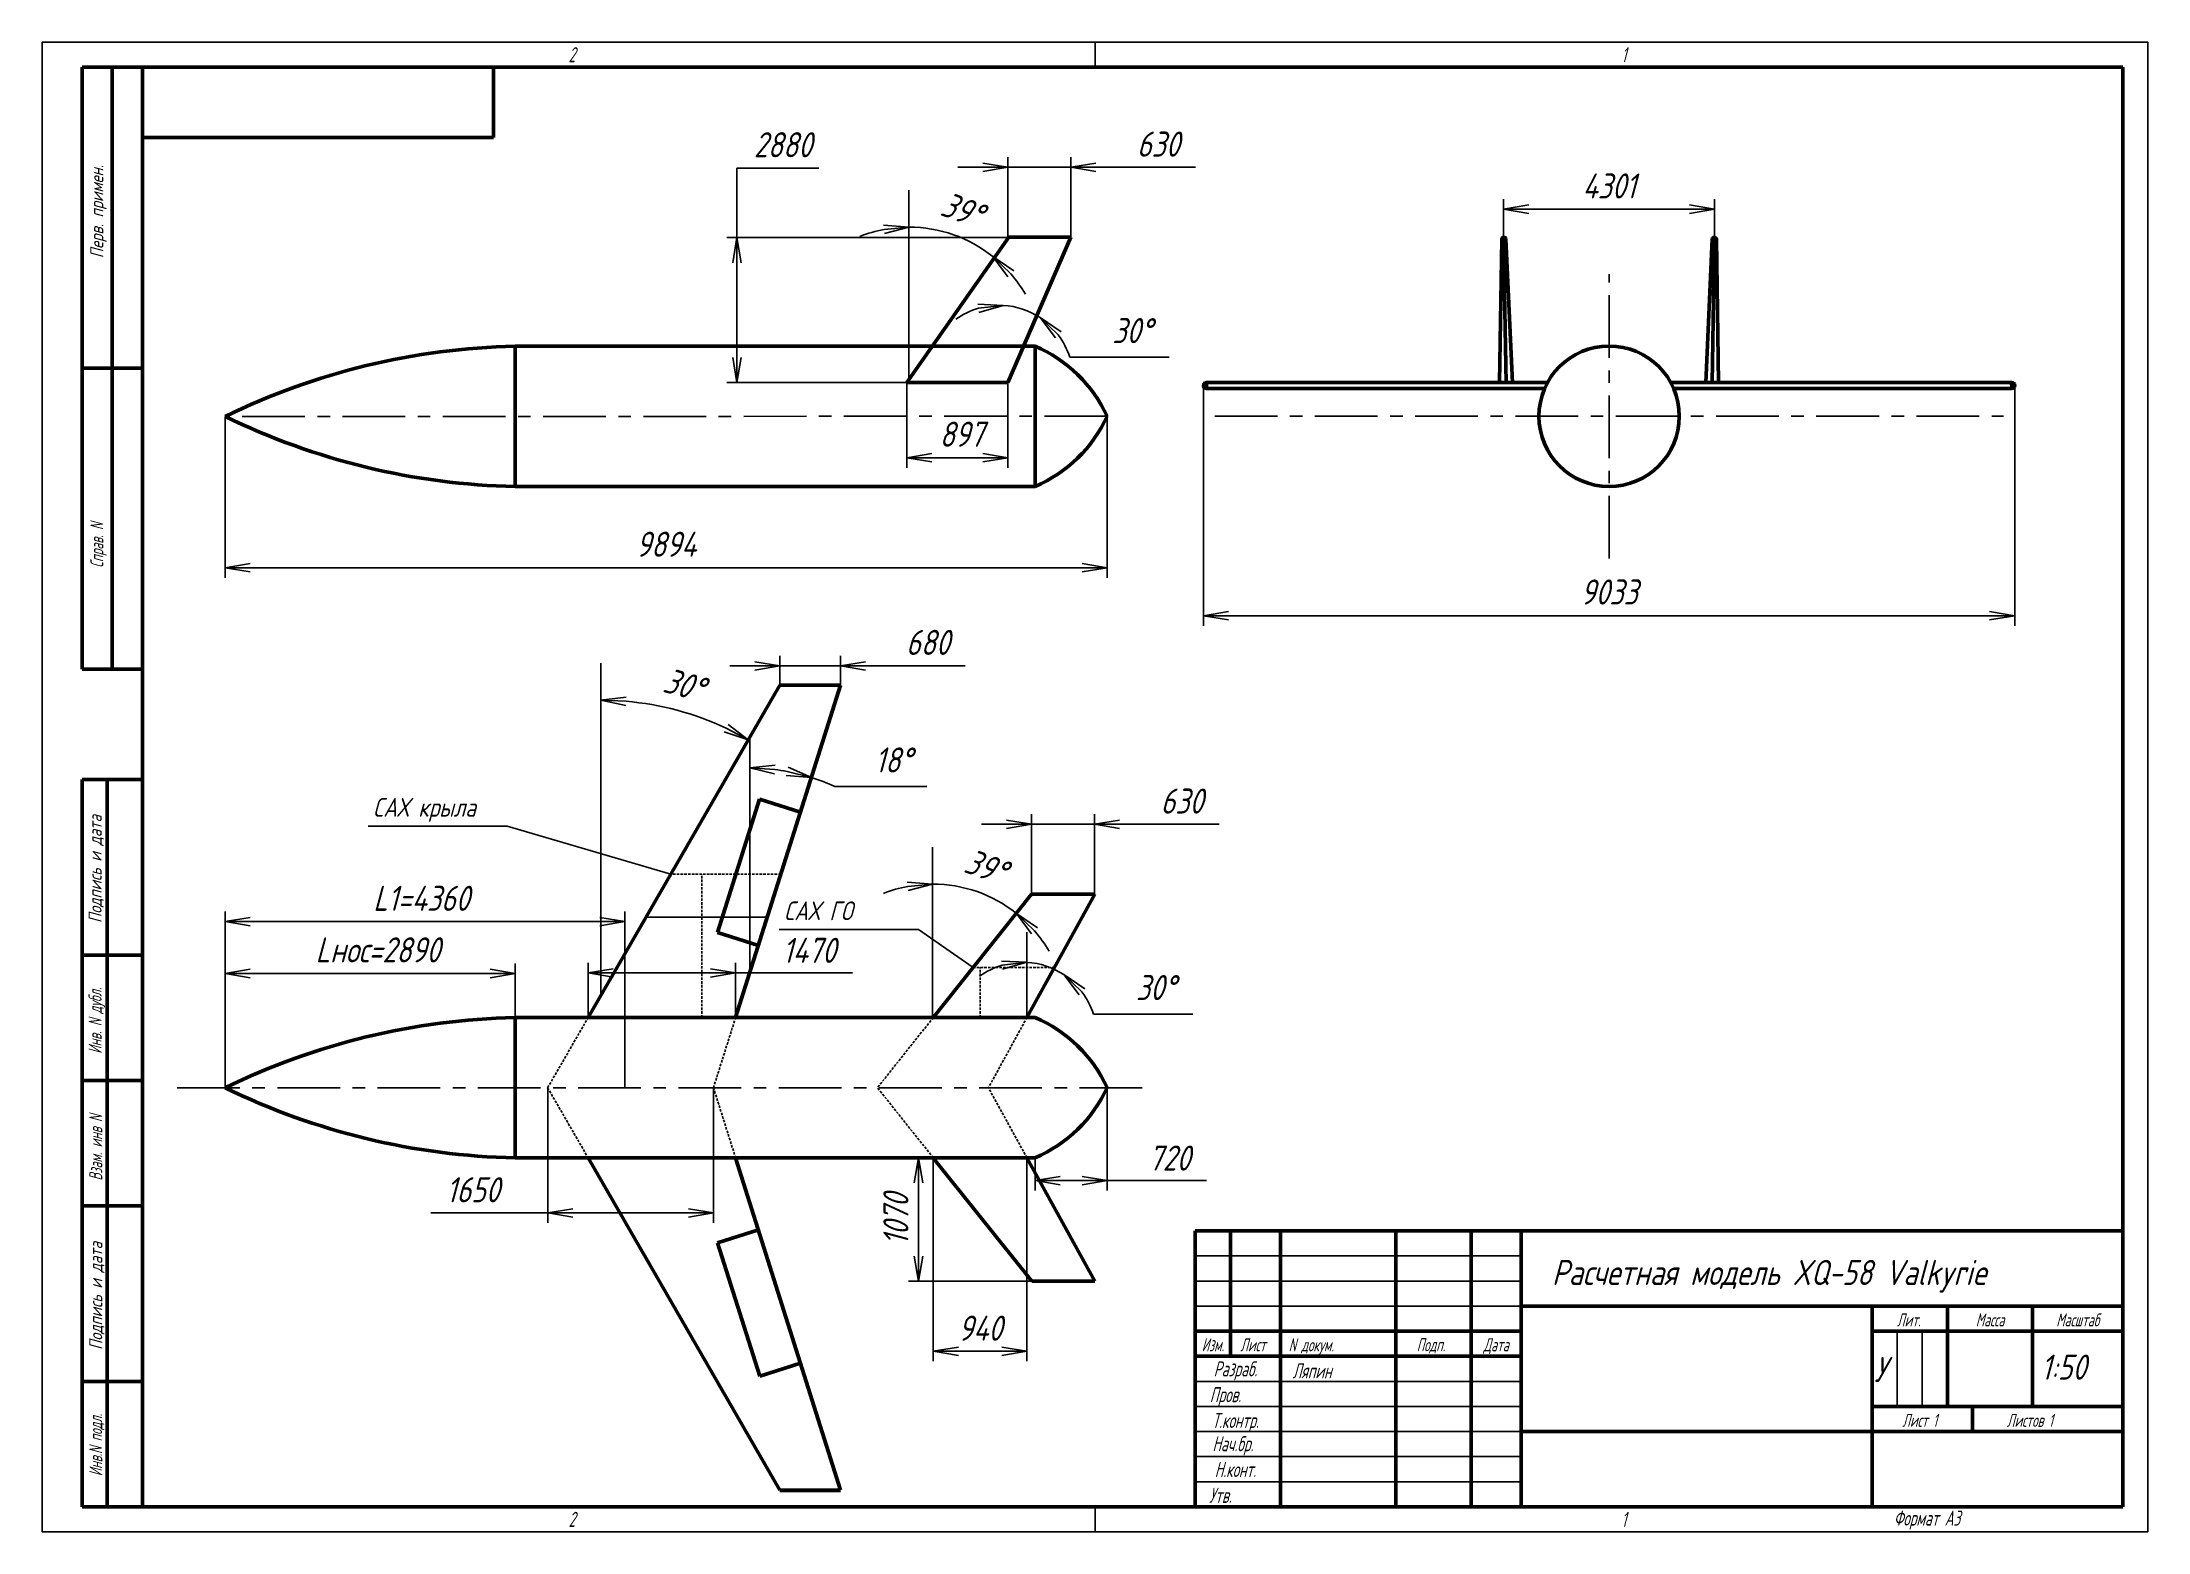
# Model space of a CAD drawing. Header units: millimetres. Extents: x -985956116104 to 1932156, y -552630487266 to 633586.
# Drawn here: x 6692.7 to 7112.7, y 37982.3 to 38279.3 of the extents above; entities that cross this region are included whole.
import ezdxf
from ezdxf.enums import TextEntityAlignment as Align

# ---------------------------------------------------------------- set-up
doc = ezdxf.new("R2010")
doc.units = ezdxf.units.MM
doc.linetypes.add('CENTER', pattern=[2, 1.25, -0.25, 0.25, -0.25])
doc.linetypes.add('DASHED', pattern=[0.75, 0.5, -0.25])
for name, color, linetype, lineweight in [('_axes (Оси)', 6, 'CENTER', 30), ('_basic (Основной)', 4, 'Continuous', 60), ('_contour (Тонкий)', 7, 'Continuous', 30), ('_invisible (Невидимый)', 1, 'DASHED', 30), ('_remote (Тонкий)', 9, 'Continuous', 30), ('_secant (Поверхности)', 2, 'Continuous', 30), ('_text (Надписи)', 2, 'Continuous', 30)]:
    doc.layers.add(name, color=color, linetype=linetype, lineweight=lineweight)
doc.styles.add('ESKD', font='eskd.shx', dxfattribs={"oblique": 15, "height": 5})
doc.dimstyles.new('ESKD', dxfattribs={"dimtxt": 5, "dimasz": 5, "dimexe": 2, "dimexo": 0, "dimgap": 2, "dimtad": 1, "dimtoh": 1, "dimzin": 12, "dimdsep": 46, "dimtxsty": 'ESKD', "dimblk1": 'OPEN', "dimblk2": 'OPEN', "dimsah": 1, "dimcen": 5, "dimclrd": 256, "dimclre": 256, "dimclrt": 2, "dimadec": 0, "dimazin": 0, "dimtfac": 1, "dimtmove": 0, "dimatfit": 3, "dimldrblk": 'OPEN', "dimfxl": 1, "dimtolj": 1, "dimtzin": 12, "dimlwd": -1, "dimlwe": -1, "dimarcsym": 0})

msp = doc.modelspace()

# ---------------------------------------------------------------- texts
at = {"layer": '_basic (Основной)', "color": 30, "transparency": 33554687, "style": 'ESKD', "oblique": 15}
msp.add_text('Расчетная модель XQ-58 Valkyrie', height=5, dxfattribs=at).set_placement((6993.786, 38031.546))
at = {"layer": '_text (Надписи)', "transparency": 33554687, "style": 'ESKD', "oblique": 15, "width": 0.8}
for s, height, p in [('2', 3, (6797.656, 38275.333)), ('1', 3, (7007.656, 38275.333)), ('N докум.', 2.6, (6941.289, 38018.319)), ('Ляпин', 3, (6942.056, 38012.935)), ('2', 3, (6797.656, 37983.333)), ('1', 3, (7007.656, 37983.333)), ('Формат А3', 3, (7061.967, 37983.575))]:
    msp.add_text(s, height=height, dxfattribs=at).set_placement(p)
at = {"layer": '_text (Надписи)', "transparency": 33554687, "style": 'ESKD', "oblique": 15}
for s, p in [('Перв. примен.', (6704.86, 38245.527)), ('Подпись и дата', (6704.529, 38114.481)), ('Подпись и дата', (6704.662, 38029.371))]:
    msp.add_text(s, height=2.6, rotation=90, dxfattribs=at).set_placement(p, align=Align.CENTER)
at = {"layer": '_text (Надписи)', "transparency": 33554687, "style": 'ESKD', "oblique": 15, "width": 0.8}
for s, p in [('Справ. N', (6704.857, 38179.023)), ('Инв. N дубл.', (6704.523, 38084.228)), ('Взам. инв N', (6704.648, 38058.91)), ('Инв.N подл.', (6704.64, 37999.629))]:
    msp.add_text(s, height=2.6, rotation=90, dxfattribs=at).set_placement(p, align=Align.CENTER)
for s, height, p in [('Лит.', 2.6, (7064.945, 38023.289)), ('Масса', 2.6, (7081.168, 38023.289)), ('Масштаб', 2.6, (7098.667, 38023.289)), ('Изм.', 2.6, (6926.156, 38018.333)), ('Лист', 2.6, (6934.156, 38018.333)), ('Подп.', 2.6, (6969.656, 38018.333)), ('Дата', 2.6, (6982.656, 38018.333)), ('Разраб.', 3, (6930.656, 38013.333)), ('Пров.', 3, (6928.656, 38008.19)), ('Т.контр.', 3, (6930.656, 38003.047)), ('Лист 1', 2.6, (7067.142, 38003.26)), ('Листов 1', 2.6, (7089.117, 38003.26)), ('Hач.бр.', 3, (6930.156, 37998.404)), ('H.конт.', 3, (6930.656, 37993.261)), ('Утв.', 3, (6927.656, 37988.118))]:
    msp.add_text(s, height=height, dxfattribs=at).set_placement(p, align=Align.CENTER)
at = {"layer": '_text (Надписи)', "transparency": 33554687, "attachment_point": 1, "style": 'ESKD'}
for s, width, insert, char_height in [('САХ крыла', 2478.63355, (6758.66, 38128.657), 3.75), ('САХ ГО', 2478.63355, (6840.645, 38108.032), 3.75), ('У', 534.79925, (7058.083, 38017.218), 5), ('1:50', 665.61918, (7091.33, 38017.675), 5)]:
    msp.add_mtext_dynamic_manual_height_columns(s, width=width, gutter_width=1250, heights=[0], dxfattribs=dict(at, insert=insert, char_height=char_height))

# ---------------------------------------------------------------- blocks, each defined once
blk = doc.blocks.new('_OPEN')
at = {"color": 0, "linetype": 'ByBlock'}
for p, q in [((-1, 0.167), (0, 0)), ((0, 0), (-1, -0.167)), ((0, 0), (-1, 0))]:
    blk.add_line(p, q, dxfattribs=at)
blk = doc.blocks.new('*D405')
at = {"layer": '_contour (Тонкий)', "transparency": 16777216}
blk.add_arc((6804.12, 38089.31), 58.82, 64.896, 85.128, dxfattribs=at)
at = {"layer": 'Defpoints', "color": 0, "transparency": 16777216}
for p in [(6804.12, 38155.51), (6839.79, 38151.16), (6824.22, 38144.59), (6804.12, 38089.31), (6804.12, 38089.31)]:
    blk.add_point(p, dxfattribs=at)
at = {"layer": '_contour (Тонкий)', "transparency": 16777216, "xscale": 5, "yscale": 5, "zscale": 5}
for p, rotation in [((6804.12, 38148.13), 177.5640211881401), ((6833.51, 38140.26), 332.4600362894464)]:
    blk.add_blockref('_OPEN', p, dxfattribs=dict(at, rotation=rotation))
at = {"layer": '_contour (Тонкий)', "color": 2, "transparency": 16777216, "insert": (6820.7, 38151.24), "char_height": 5, "attachment_point": 5, "rotation": 345.012, "style": 'ESKD'}
blk.add_mtext('\\A1;30%%d', dxfattribs=at)
blk = doc.blocks.new('*D406')
at = {"layer": '_contour (Тонкий)', "transparency": 16777216}
for start, end in [(100.6891, 111.3783), (51.4388, 90), (30.0605, 40.7497)]:
    blk.add_arc((6870.27, 38084.64), 26.84, start, end, dxfattribs=at)
at = {"layer": 'Defpoints', "color": 0, "transparency": 16777216}
for p in [(6870.27, 38113.69), (6881.91, 38108.82), (6890, 38109.39), (6870.27, 38084.64), (6870.27, 38084.64)]:
    blk.add_point(p, dxfattribs=at)
at = {"layer": '_contour (Тонкий)', "transparency": 16777216, "xscale": 5, "yscale": 5, "zscale": 5}
for p, rotation in [((6870.27, 38111.48), 5.344566471397284), ((6887, 38105.62), 136.0942244952415)]:
    blk.add_blockref('_OPEN', p, dxfattribs=dict(at, rotation=rotation))
at = {"layer": '_contour (Тонкий)', "color": 2, "transparency": 16777216, "insert": (6880.88, 38114.97), "char_height": 5, "attachment_point": 5, "rotation": 340.7194, "style": 'ESKD'}
blk.add_mtext('\\A1;39%%d', dxfattribs=at)
blk = doc.blocks.new('*D407')
at = {"layer": '_contour (Тонкий)', "transparency": 16777216}
for p, q in [((6833.81, 38130.77), (6833.81, 38136.63)), ((6850.75, 38130.95), (6869.11, 38130.95))]:
    blk.add_line(p, q, dxfattribs=at)
for start, end in [(79.5166, 82.9678), (65.4522, 72.4844)]:
    blk.add_arc((6833.81, 38093.87), 40.76, start, end, dxfattribs=at)
at = {"layer": 'Defpoints', "color": 0, "transparency": 16777216}
for p in [(6851.89, 38151.16), (6837.96, 38134.42), (6833.81, 38130.77), (6833.81, 38093.87), (6833.81, 38093.87)]:
    blk.add_point(p, dxfattribs=at)
at = {"layer": '_contour (Тонкий)', "transparency": 16777216, "xscale": 5, "yscale": 5, "zscale": 5}
for p, rotation in [((6833.81, 38134.63), 176.4839046291525), ((6846.08, 38132.74), 346.0004672511628)]:
    blk.add_blockref('_OPEN', p, dxfattribs=dict(at, rotation=rotation))
at = {"layer": '_contour (Тонкий)', "color": 2, "transparency": 16777216, "insert": (6862.43, 38136.22), "char_height": 5, "attachment_point": 5, "style": 'ESKD'}
blk.add_mtext('\\A1;18%%d', dxfattribs=at)
blk = doc.blocks.new('*D408')
at = {"layer": '_contour (Тонкий)', "transparency": 16777216}
blk.add_line((6902.33, 38085.55), (6922.19, 38085.55), dxfattribs=at)
for start, end in [(106.2907, 125.8144), (56.4111, 86.767), (17.3637, 36.8874)]:
    blk.add_arc((6888.26, 38081.15), 14.74, start, end, dxfattribs=at)
at = {"layer": 'Defpoints', "color": 0, "transparency": 16777216}
for p in [(6901.75, 38101.47), (6889.09, 38095.88), (6891.66, 38095.5), (6888.26, 38081.15), (6888.26, 38081.15)]:
    blk.add_point(p, dxfattribs=at)
at = {"layer": '_contour (Тонкий)', "transparency": 16777216, "xscale": 5, "yscale": 5, "zscale": 5}
for p, rotation in [((6889.09, 38095.88), 6.52887703789437), ((6896.41, 38093.44), 136.6492357375748)]:
    blk.add_blockref('_OPEN', p, dxfattribs=dict(at, rotation=rotation))
at = {"layer": '_contour (Тонкий)', "color": 2, "transparency": 16777216, "insert": (6914.76, 38090.85), "char_height": 5, "attachment_point": 5, "style": 'ESKD'}
blk.add_mtext('\\A1;30%%d', dxfattribs=at)
blk = doc.blocks.new('*D409')
at = {"layer": '_contour (Тонкий)', "transparency": 16777216}
for p, q in [((6834.79, 38154.98), (6829.79, 38154.98)), ((6839.79, 38151.16), (6839.79, 38156.98)), ((6839.79, 38154.98), (6851.89, 38154.98)), ((6851.89, 38151.16), (6851.89, 38156.98)), ((6856.89, 38154.98), (6876.73, 38154.98))]:
    blk.add_line(p, q, dxfattribs=at)
at = {"layer": 'Defpoints', "color": 0, "transparency": 16777216}
for p in [(6851.89, 38154.98), (6839.79, 38151.16), (6851.89, 38151.16)]:
    blk.add_point(p, dxfattribs=at)
at = {"layer": '_contour (Тонкий)', "transparency": 16777216, "xscale": 5, "yscale": 5, "zscale": 5}
blk.add_blockref('_OPEN', (6839.79, 38154.98), dxfattribs=at)
at = {"layer": '_contour (Тонкий)', "transparency": 16777216, "xscale": 5, "yscale": 5, "zscale": 5, "rotation": 180}
blk.add_blockref('_OPEN', (6851.89, 38154.98), dxfattribs=at)
at = {"layer": '_contour (Тонкий)', "color": 2, "transparency": 16777216, "insert": (6869.31, 38159.66), "char_height": 5, "attachment_point": 5, "style": 'ESKD'}
blk.add_mtext('\\A1;680', dxfattribs=at)
blk = doc.blocks.new('*D410')
at = {"layer": '_contour (Тонкий)', "transparency": 16777216}
for p, q in [((6729.15, 38070.87), (6729.15, 38106.01)), ((6734.15, 38104.01), (6803.91, 38104.01)), ((6808.91, 38070.87), (6808.91, 38106.01))]:
    blk.add_line(p, q, dxfattribs=at)
at = {"layer": 'Defpoints', "color": 0, "transparency": 16777216}
for p in [(6808.91, 38104.01), (6729.15, 38070.87), (6808.91, 38070.87)]:
    blk.add_point(p, dxfattribs=at)
at = {"layer": '_contour (Тонкий)', "transparency": 16777216, "xscale": 5, "yscale": 5, "zscale": 5, "rotation": 180}
blk.add_blockref('_OPEN', (6729.15, 38104.01), dxfattribs=at)
at = {"layer": '_contour (Тонкий)', "transparency": 16777216, "xscale": 5, "yscale": 5, "zscale": 5}
blk.add_blockref('_OPEN', (6808.91, 38104.01), dxfattribs=at)
at = {"layer": '_contour (Тонкий)', "color": 2, "transparency": 16777216, "insert": (6768.29, 38108.64), "char_height": 5, "attachment_point": 5, "style": 'ESKD'}
blk.add_mtext('\\A1;L1=4360', dxfattribs=at)
blk = doc.blocks.new('*D411')
at = {"layer": '_contour (Тонкий)', "transparency": 16777216}
for p, q in [((6729.15, 38070.87), (6729.15, 38095.65)), ((6786.99, 38070.87), (6786.99, 38095.65)), ((6734.15, 38093.65), (6781.99, 38093.65))]:
    blk.add_line(p, q, dxfattribs=at)
at = {"layer": 'Defpoints', "color": 0, "transparency": 16777216}
for p in [(6786.99, 38093.65), (6729.15, 38070.87), (6786.99, 38070.87)]:
    blk.add_point(p, dxfattribs=at)
at = {"layer": '_contour (Тонкий)', "transparency": 16777216, "xscale": 5, "yscale": 5, "zscale": 5, "rotation": 180}
blk.add_blockref('_OPEN', (6729.15, 38093.65), dxfattribs=at)
at = {"layer": '_contour (Тонкий)', "transparency": 16777216, "xscale": 5, "yscale": 5, "zscale": 5}
blk.add_blockref('_OPEN', (6786.99, 38093.65), dxfattribs=at)
at = {"layer": '_contour (Тонкий)', "color": 2, "transparency": 16777216, "insert": (6759.61, 38098.36), "char_height": 5, "attachment_point": 5, "style": 'ESKD'}
blk.add_mtext('\\A1;Lнос=2890', dxfattribs=at)
blk = doc.blocks.new('*D412')
at = {"layer": '_contour (Тонкий)', "transparency": 16777216}
for p, q in [((6793.5, 38070.87), (6793.5, 38043.93)), ((6826.55, 38070.9), (6826.55, 38043.93)), ((6793.5, 38045.93), (6770.16, 38045.93)), ((6798.5, 38045.93), (6821.55, 38045.93))]:
    blk.add_line(p, q, dxfattribs=at)
at = {"layer": 'Defpoints', "color": 0, "transparency": 16777216}
for p in [(6793.5, 38070.87), (6826.55, 38070.9), (6826.55, 38045.93)]:
    blk.add_point(p, dxfattribs=at)
at = {"layer": '_contour (Тонкий)', "transparency": 16777216, "xscale": 5, "yscale": 5, "zscale": 5, "rotation": 180}
blk.add_blockref('_OPEN', (6793.5, 38045.93), dxfattribs=at)
at = {"layer": '_contour (Тонкий)', "transparency": 16777216, "xscale": 5, "yscale": 5, "zscale": 5}
blk.add_blockref('_OPEN', (6826.55, 38045.93), dxfattribs=at)
at = {"layer": '_contour (Тонкий)', "color": 2, "transparency": 16777216, "insert": (6778.58, 38050.54), "char_height": 5, "attachment_point": 5, "style": 'ESKD'}
blk.add_mtext('\\A1;1650', dxfattribs=at)
blk = doc.blocks.new('*D413')
at = {"layer": '_contour (Тонкий)', "transparency": 16777216}
for p, q in [((6801.56, 38084.87), (6801.56, 38095.77)), ((6830.97, 38084.87), (6830.97, 38095.77)), ((6806.56, 38093.77), (6825.97, 38093.77)), ((6830.97, 38093.77), (6854.31, 38093.77))]:
    blk.add_line(p, q, dxfattribs=at)
at = {"layer": 'Defpoints', "color": 0, "transparency": 16777216}
for p in [(6830.97, 38093.77), (6801.56, 38084.87), (6830.97, 38084.87)]:
    blk.add_point(p, dxfattribs=at)
at = {"layer": '_contour (Тонкий)', "transparency": 16777216, "xscale": 5, "yscale": 5, "zscale": 5, "rotation": 180}
blk.add_blockref('_OPEN', (6801.56, 38093.77), dxfattribs=at)
at = {"layer": '_contour (Тонкий)', "transparency": 16777216, "xscale": 5, "yscale": 5, "zscale": 5}
blk.add_blockref('_OPEN', (6830.97, 38093.77), dxfattribs=at)
at = {"layer": '_contour (Тонкий)', "color": 2, "transparency": 16777216, "insert": (6845.64, 38098.27), "char_height": 5, "attachment_point": 5, "style": 'ESKD'}
blk.add_mtext('\\A1;1470', dxfattribs=at)
blk = doc.blocks.new('*D414')
at = {"layer": '_contour (Тонкий)', "transparency": 16777216}
for p, q in [((6905.07, 38070.87), (6905.07, 38050.36)), ((6890.7, 38056.91), (6890.7, 38050.36)), ((6895.7, 38052.36), (6900.07, 38052.36)), ((6905.07, 38052.36), (6924.91, 38052.36))]:
    blk.add_line(p, q, dxfattribs=at)
at = {"layer": 'Defpoints', "color": 0, "transparency": 16777216}
for p in [(6905.07, 38070.87), (6890.7, 38056.91), (6905.07, 38052.36)]:
    blk.add_point(p, dxfattribs=at)
at = {"layer": '_contour (Тонкий)', "transparency": 16777216, "xscale": 5, "yscale": 5, "zscale": 5, "rotation": 180}
blk.add_blockref('_OPEN', (6890.7, 38052.36), dxfattribs=at)
at = {"layer": '_contour (Тонкий)', "transparency": 16777216, "xscale": 5, "yscale": 5, "zscale": 5}
blk.add_blockref('_OPEN', (6905.07, 38052.36), dxfattribs=at)
at = {"layer": '_contour (Тонкий)', "color": 2, "transparency": 16777216, "insert": (6917.49, 38056.86), "char_height": 5, "attachment_point": 5, "style": 'ESKD'}
blk.add_mtext('\\A1;720', dxfattribs=at)
blk = doc.blocks.new('*D415')
at = {"layer": '_contour (Тонкий)', "transparency": 16777216}
for p, q in [((6870.4, 38056.91), (6865.45, 38056.91)), ((6867.45, 38051.91), (6867.45, 38037.33)), ((6890.02, 38032.33), (6865.45, 38032.33))]:
    blk.add_line(p, q, dxfattribs=at)
at = {"layer": 'Defpoints', "color": 0, "transparency": 16777216}
for p in [(6870.4, 38056.91), (6867.45, 38032.33), (6890.02, 38032.33)]:
    blk.add_point(p, dxfattribs=at)
at = {"layer": '_contour (Тонкий)', "transparency": 16777216, "xscale": 5, "yscale": 5, "zscale": 5}
for p, rotation in [((6867.45, 38056.91), 90), ((6867.45, 38032.33), 270)]:
    blk.add_blockref('_OPEN', p, dxfattribs=dict(at, rotation=rotation))
at = {"layer": '_contour (Тонкий)', "color": 2, "transparency": 16777216, "insert": (6862.95, 38044.62), "char_height": 5, "attachment_point": 5, "rotation": 90, "style": 'ESKD'}
blk.add_mtext('\\A1;1070', dxfattribs=at)
blk = doc.blocks.new('*D416')
at = {"layer": '_contour (Тонкий)', "transparency": 16777216}
for p, q in [((6870.41, 38056.92), (6870.41, 38016.34)), ((6889.09, 38056.91), (6889.09, 38016.34)), ((6875.41, 38018.34), (6884.09, 38018.34))]:
    blk.add_line(p, q, dxfattribs=at)
at = {"layer": 'Defpoints', "color": 0, "transparency": 16777216}
for p in [(6870.41, 38056.92), (6889.09, 38056.91), (6889.09, 38018.34)]:
    blk.add_point(p, dxfattribs=at)
at = {"layer": '_contour (Тонкий)', "transparency": 16777216, "xscale": 5, "yscale": 5, "zscale": 5, "rotation": 180}
blk.add_blockref('_OPEN', (6870.41, 38018.34), dxfattribs=at)
at = {"layer": '_contour (Тонкий)', "transparency": 16777216, "xscale": 5, "yscale": 5, "zscale": 5}
blk.add_blockref('_OPEN', (6889.09, 38018.34), dxfattribs=at)
at = {"layer": '_contour (Тонкий)', "color": 2, "transparency": 16777216, "insert": (6879.75, 38022.94), "char_height": 5, "attachment_point": 5, "style": 'ESKD'}
blk.add_mtext('\\A1;940', dxfattribs=at)
blk = doc.blocks.new('*D417')
at = {"layer": '_contour (Тонкий)', "transparency": 16777216}
for p, q in [((6885, 38123.4), (6880, 38123.4)), ((6890, 38109.45), (6890, 38125.4)), ((6890, 38123.4), (6902.56, 38123.4)), ((6902.56, 38109.39), (6902.56, 38125.4)), ((6907.56, 38123.4), (6927.4, 38123.4))]:
    blk.add_line(p, q, dxfattribs=at)
at = {"layer": 'Defpoints', "color": 0, "transparency": 16777216}
for p in [(6902.56, 38123.4), (6890, 38109.45), (6902.56, 38109.39)]:
    blk.add_point(p, dxfattribs=at)
at = {"layer": '_contour (Тонкий)', "transparency": 16777216, "xscale": 5, "yscale": 5, "zscale": 5}
blk.add_blockref('_OPEN', (6890, 38123.4), dxfattribs=at)
at = {"layer": '_contour (Тонкий)', "transparency": 16777216, "xscale": 5, "yscale": 5, "zscale": 5, "rotation": 180}
blk.add_blockref('_OPEN', (6902.56, 38123.4), dxfattribs=at)
at = {"layer": '_contour (Тонкий)', "color": 2, "transparency": 16777216, "insert": (6919.98, 38128.03), "char_height": 5, "attachment_point": 5, "style": 'ESKD'}
blk.add_mtext('\\A1;630', dxfattribs=at)
blk = doc.blocks.new('*D418')
at = {"layer": '_contour (Тонкий)', "transparency": 16777216}
for p, q in [((6924.31, 38210.94), (6924.31, 38162.97)), ((7086.09, 38210.88), (7086.09, 38162.97)), ((6929.31, 38164.97), (7081.09, 38164.97))]:
    blk.add_line(p, q, dxfattribs=at)
at = {"layer": 'Defpoints', "color": 0, "transparency": 16777216}
for p in [(6924.31, 38210.94), (7086.09, 38210.88), (7086.09, 38164.97)]:
    blk.add_point(p, dxfattribs=at)
at = {"layer": '_contour (Тонкий)', "transparency": 16777216, "xscale": 5, "yscale": 5, "zscale": 5, "rotation": 180}
blk.add_blockref('_OPEN', (6924.31, 38164.97), dxfattribs=at)
at = {"layer": '_contour (Тонкий)', "transparency": 16777216, "xscale": 5, "yscale": 5, "zscale": 5}
blk.add_blockref('_OPEN', (7086.09, 38164.97), dxfattribs=at)
at = {"layer": '_contour (Тонкий)', "color": 2, "transparency": 16777216, "insert": (7005.2, 38169.71), "char_height": 5, "attachment_point": 5, "style": 'ESKD'}
blk.add_mtext('\\A1;9033', dxfattribs=at)
blk = doc.blocks.new('*D419')
at = {"layer": '_contour (Тонкий)', "transparency": 16777216}
for p, q in [((6729.15, 38204.71), (6729.15, 38172.54)), ((6905.08, 38204.74), (6905.08, 38172.54)), ((6734.15, 38174.54), (6900.08, 38174.54))]:
    blk.add_line(p, q, dxfattribs=at)
at = {"layer": 'Defpoints', "color": 0, "transparency": 16777216}
for p in [(6729.15, 38204.71), (6905.08, 38204.74), (6905.08, 38174.54)]:
    blk.add_point(p, dxfattribs=at)
at = {"layer": '_contour (Тонкий)', "transparency": 16777216, "xscale": 5, "yscale": 5, "zscale": 5, "rotation": 180}
blk.add_blockref('_OPEN', (6729.15, 38174.54), dxfattribs=at)
at = {"layer": '_contour (Тонкий)', "transparency": 16777216, "xscale": 5, "yscale": 5, "zscale": 5}
blk.add_blockref('_OPEN', (6905.08, 38174.54), dxfattribs=at)
at = {"layer": '_contour (Тонкий)', "color": 2, "transparency": 16777216, "insert": (6817.12, 38179.24), "char_height": 5, "attachment_point": 5, "style": 'ESKD'}
blk.add_mtext('\\A1;9894', dxfattribs=at)
blk = doc.blocks.new('*D420')
at = {"layer": '_contour (Тонкий)', "transparency": 16777216}
for p, q in [((6984.16, 38240.42), (6984.16, 38248.03)), ((6989.16, 38246.03), (7021.24, 38246.03)), ((7026.24, 38240.42), (7026.24, 38248.03))]:
    blk.add_line(p, q, dxfattribs=at)
at = {"layer": 'Defpoints', "color": 0, "transparency": 16777216}
for p in [(7026.24, 38246.03), (6984.16, 38240.42), (7026.24, 38240.42)]:
    blk.add_point(p, dxfattribs=at)
at = {"layer": '_contour (Тонкий)', "transparency": 16777216, "xscale": 5, "yscale": 5, "zscale": 5, "rotation": 180}
blk.add_blockref('_OPEN', (6984.16, 38246.03), dxfattribs=at)
at = {"layer": '_contour (Тонкий)', "transparency": 16777216, "xscale": 5, "yscale": 5, "zscale": 5}
blk.add_blockref('_OPEN', (7026.24, 38246.03), dxfattribs=at)
at = {"layer": '_contour (Тонкий)', "color": 2, "transparency": 16777216, "insert": (7005.2, 38250.66), "char_height": 5, "attachment_point": 5, "style": 'ESKD'}
blk.add_mtext('\\A1;4301', dxfattribs=at)
blk = doc.blocks.new('*D421')
at = {"layer": '_contour (Тонкий)', "transparency": 16777216}
for start, end in [(100.6891, 111.3783), (51.4388, 90), (30.0605, 40.7497)]:
    blk.add_arc((6865.55, 38215.61), 26.84, start, end, dxfattribs=at)
at = {"layer": 'Defpoints', "color": 0, "transparency": 16777216}
for p in [(6865.55, 38244.66), (6877.2, 38239.79), (6885.28, 38240.36), (6865.55, 38215.61), (6865.55, 38215.61)]:
    blk.add_point(p, dxfattribs=at)
at = {"layer": '_contour (Тонкий)', "transparency": 16777216, "xscale": 5, "yscale": 5, "zscale": 5}
for p, rotation in [((6865.55, 38242.45), 5.34456647139214), ((6882.28, 38236.6), 136.0942244952466)]:
    blk.add_blockref('_OPEN', p, dxfattribs=dict(at, rotation=rotation))
at = {"layer": '_contour (Тонкий)', "color": 2, "transparency": 16777216, "insert": (6876.17, 38245.94), "char_height": 5, "attachment_point": 5, "rotation": 340.7194, "style": 'ESKD'}
blk.add_mtext('\\A1;39%%d', dxfattribs=at)
blk = doc.blocks.new('*D422')
at = {"layer": '_contour (Тонкий)', "transparency": 16777216}
blk.add_line((6897.61, 38216.53), (6917.48, 38216.53), dxfattribs=at)
for start, end in [(106.2907, 125.8144), (56.4111, 86.767), (17.3637, 36.8874)]:
    blk.add_arc((6883.54, 38212.13), 14.74, start, end, dxfattribs=at)
at = {"layer": 'Defpoints', "color": 0, "transparency": 16777216}
for p in [(6897.03, 38232.44), (6884.37, 38226.85), (6886.95, 38226.47), (6883.54, 38212.13), (6883.54, 38212.13)]:
    blk.add_point(p, dxfattribs=at)
at = {"layer": '_contour (Тонкий)', "transparency": 16777216, "xscale": 5, "yscale": 5, "zscale": 5}
for p, rotation in [((6884.37, 38226.85), 6.52887703789437), ((6891.7, 38224.41), 136.6492357375748)]:
    blk.add_blockref('_OPEN', p, dxfattribs=dict(at, rotation=rotation))
at = {"layer": '_contour (Тонкий)', "color": 2, "transparency": 16777216, "insert": (6910.05, 38221.82), "char_height": 5, "attachment_point": 5, "style": 'ESKD'}
blk.add_mtext('\\A1;30%%d', dxfattribs=at)
blk = doc.blocks.new('*D423')
at = {"layer": '_contour (Тонкий)', "transparency": 16777216}
for p, q in [((6880.28, 38254.38), (6875.28, 38254.38)), ((6885.28, 38240.42), (6885.28, 38256.38)), ((6885.28, 38254.38), (6897.85, 38254.38)), ((6897.85, 38240.36), (6897.85, 38256.38)), ((6902.85, 38254.38), (6922.69, 38254.38))]:
    blk.add_line(p, q, dxfattribs=at)
at = {"layer": 'Defpoints', "color": 0, "transparency": 16777216}
for p in [(6897.85, 38254.38), (6885.28, 38240.42), (6897.85, 38240.36)]:
    blk.add_point(p, dxfattribs=at)
at = {"layer": '_contour (Тонкий)', "transparency": 16777216, "xscale": 5, "yscale": 5, "zscale": 5}
blk.add_blockref('_OPEN', (6885.28, 38254.38), dxfattribs=at)
at = {"layer": '_contour (Тонкий)', "transparency": 16777216, "xscale": 5, "yscale": 5, "zscale": 5, "rotation": 180}
blk.add_blockref('_OPEN', (6897.85, 38254.38), dxfattribs=at)
at = {"layer": '_contour (Тонкий)', "color": 2, "transparency": 16777216, "insert": (6915.27, 38259), "char_height": 5, "attachment_point": 5, "style": 'ESKD'}
blk.add_mtext('\\A1;630', dxfattribs=at)
blk = doc.blocks.new('*D424')
at = {"layer": '_contour (Тонкий)', "transparency": 16777216}
for p, q in [((6865.1, 38211.48), (6865.1, 38194.47)), ((6885.28, 38211.48), (6885.28, 38194.47)), ((6870.1, 38196.47), (6880.28, 38196.47))]:
    blk.add_line(p, q, dxfattribs=at)
at = {"layer": 'Defpoints', "color": 0, "transparency": 16777216}
for p in [(6865.1, 38211.48), (6885.28, 38211.48), (6885.28, 38196.47)]:
    blk.add_point(p, dxfattribs=at)
at = {"layer": '_contour (Тонкий)', "transparency": 16777216, "xscale": 5, "yscale": 5, "zscale": 5, "rotation": 180}
blk.add_blockref('_OPEN', (6865.1, 38196.47), dxfattribs=at)
at = {"layer": '_contour (Тонкий)', "transparency": 16777216, "xscale": 5, "yscale": 5, "zscale": 5}
blk.add_blockref('_OPEN', (6885.28, 38196.47), dxfattribs=at)
at = {"layer": '_contour (Тонкий)', "color": 2, "transparency": 16777216, "insert": (6876.07, 38201.17), "char_height": 5, "attachment_point": 5, "style": 'ESKD'}
blk.add_mtext('\\A1;897', dxfattribs=at)
blk = doc.blocks.new('*D425')
at = {"layer": '_contour (Тонкий)', "transparency": 16777216}
for p, q in [((6847.57, 38254.2), (6831.23, 38254.2)), ((6831.23, 38254.2), (6831.23, 38240.36)), ((6897.85, 38240.36), (6829.23, 38240.36)), ((6831.23, 38235.36), (6831.23, 38216.48)), ((6885.28, 38211.48), (6829.23, 38211.48))]:
    blk.add_line(p, q, dxfattribs=at)
at = {"layer": 'Defpoints', "color": 0, "transparency": 16777216}
for p in [(6897.85, 38240.36), (6831.23, 38211.48), (6885.28, 38211.48)]:
    blk.add_point(p, dxfattribs=at)
at = {"layer": '_contour (Тонкий)', "transparency": 16777216, "xscale": 5, "yscale": 5, "zscale": 5}
for p, rotation in [((6831.23, 38240.36), 90), ((6831.23, 38211.48), 270)]:
    blk.add_blockref('_OPEN', p, dxfattribs=dict(at, rotation=rotation))
at = {"layer": '_contour (Тонкий)', "color": 2, "transparency": 16777216, "insert": (6840.4, 38258.88), "char_height": 5, "attachment_point": 5, "style": 'ESKD'}
blk.add_mtext('\\A1;2880', dxfattribs=at)

# ---------------------------------------------------------------- dimensions: what is measured, and where the dimension line sits
at = {"layer": '_contour (Тонкий)', "transparency": 33554687}
dim = msp.add_linear_dim(base=(6831.232, 38211.476), p1=(6897.849, 38240.358), p2=(6885.282, 38211.476), angle=90, text='2880', dimstyle='ESKD', dxfattribs=at)
dim.commit()
dim.dimension.update_dxf_attribs({"geometry": '*D425', "text_midpoint": (6840.402, 38254.203), "dimtype": 160})
for base, p1, p2, text, picture, middle in [((6897.849, 38254.375), (6885.284, 38240.423), (6897.849, 38240.358), '630', '*D423', (6915.268, 38259.005)), ((7026.238, 38246.026), (6984.162, 38240.423), (7026.238, 38240.423), '4301', '*D420', (7005.2, 38250.655)), ((7086.094, 38164.973), (6924.313, 38210.942), (7086.094, 38210.878), '9033', '*D418', (7005.203, 38169.706)), ((6905.085, 38174.536), (6729.146, 38204.709), (6905.085, 38204.74), '9894', '*D419', (6817.116, 38179.243)), ((6851.892, 38154.98), (6839.795, 38151.159), (6851.892, 38151.159), '680', '*D409', (6869.312, 38159.661)), ((6902.564, 38123.404), (6890, 38109.451), (6902.564, 38109.387), '630', '*D417', (6919.984, 38128.033)), ((6889.09, 38018.339), (6870.406, 38056.918), (6889.09, 38056.906), '940', '*D416', (6879.748, 38022.943))]:
    dim = msp.add_linear_dim(base=base, p1=p1, p2=p2, text=text, dimstyle='ESKD', dxfattribs=at)
    dim.commit()
    dim.dimension.update_dxf_attribs({"geometry": picture, "text_midpoint": middle})
for base, line1, line2, picture, middle in [((6877.196, 38239.792), ((6865.554, 38215.608), (6865.554, 38244.658)), ((6865.554, 38215.608), (6885.284, 38240.358)), '*D421', (6876.165, 38245.942)), ((6886.945, 38226.472), ((6883.541, 38212.125), (6884.372, 38226.847)), ((6897.034, 38232.443), (6883.541, 38212.125)), '*D422', (6910.045, 38221.822)), ((6824.222, 38144.586), ((6804.12, 38089.309), (6839.795, 38151.159)), ((6804.12, 38089.309), (6804.12, 38155.511)), '*D405', (6820.702, 38151.243)), ((6837.958, 38134.421), ((6833.811, 38093.869), (6833.811, 38130.774)), ((6851.892, 38151.159), (6833.811, 38093.869)), '*D407', (6862.428, 38136.218)), ((6881.912, 38108.82), ((6870.269, 38084.637), (6870.269, 38113.687)), ((6870.269, 38084.637), (6890, 38109.387)), '*D406', (6880.881, 38114.971)), ((6891.661, 38095.5), ((6888.256, 38081.154), (6889.088, 38095.875)), ((6901.75, 38101.472), (6888.256, 38081.154)), '*D408', (6914.761, 38090.85))]:
    dim = msp.add_angular_dim_2l(base=base, line1=line1, line2=line2, dimstyle='ESKD', dxfattribs=at)
    dim.commit()
    dim.dimension.update_dxf_attribs({"geometry": picture, "text_midpoint": middle})
for base, p1, p2, text, picture, middle in [((6885.282, 38196.467), (6865.105, 38211.476), (6885.282, 38211.476), '897', '*D424', (6876.068, 38196.467)), ((6808.911, 38104.012), (6729.146, 38070.866), (6808.911, 38070.866), 'L1=4360', '*D410', (6768.287, 38104.012)), ((6786.994, 38093.653), (6729.146, 38070.866), (6786.994, 38070.866), 'Lнос=2890', '*D411', (6759.607, 38093.653)), ((6830.97, 38093.773), (6801.558, 38084.866), (6830.97, 38084.866), '1470', '*D413', (6845.64, 38093.773)), ((6826.552, 38045.932), (6793.496, 38070.866), (6826.552, 38070.899), '1650', '*D412', (6778.577, 38045.932)), ((6905.071, 38052.356), (6890.697, 38056.905), (6905.071, 38070.866), '720', '*D414', (6917.491, 38052.356))]:
    dim = msp.add_linear_dim(base=base, p1=p1, p2=p2, text=text, dimstyle='ESKD', dxfattribs=at)
    dim.commit()
    dim.dimension.update_dxf_attribs({"geometry": picture, "text_midpoint": middle, "dimtype": 160})
dim = msp.add_linear_dim(base=(6867.447, 38032.328), p1=(6870.401, 38056.912), p2=(6890.025, 38032.328), angle=90, text='1070', dimstyle='ESKD', dxfattribs=at)
dim.commit()
dim.dimension.update_dxf_attribs({"geometry": '*D415', "text_midpoint": (6862.947, 38044.62)})

# ---------------------------------------------------------------- linework, layer by layer
at = {"layer": '_axes (Оси)', "ltscale": 10, "transparency": 33554687}
for p, q in [((7005.2, 38176.391), (7005.2, 38233.099)), ((6905.085, 38204.745), (6729.146, 38204.709)), ((6926.527, 38204.745), (7083.873, 38204.745)), ((6719.58, 38070.866), (6913.479, 38070.866))]:
    msp.add_line(p, q, dxfattribs=at)
at = {"layer": '_basic (Основной)', "transparency": 33554687}
for p, q in [((6700.656, 38274.333), (6712.656, 38274.333)), ((6700.656, 38154.333), (6700.656, 38274.333)), ((6706.656, 38274.333), (6706.656, 38154.333)), ((6712.656, 37987.333), (6712.656, 38274.333)), ((6712.656, 38274.333), (7107.656, 38274.333)), ((6782.656, 38260.333), (6782.656, 38274.333)), ((7107.656, 38274.333), (7107.656, 37987.333)), ((6712.656, 38260.333), (6782.656, 38260.333)), ((6885.449, 38240.423), (6865.105, 38211.476)), ((6897.849, 38240.423), (6885.282, 38211.476)), ((6897.849, 38240.423), (6885.449, 38240.423)), ((6885.449, 38240.423), (6897.849, 38240.423)), ((6885.449, 38240.423), (6891.649, 38240.423)), ((6983.784, 38240.01), (6983.355, 38211.476)), ((6984.639, 38211.344), (6984.162, 38240.423)), ((6985.924, 38211.476), (6984.626, 38240.032)), ((7024.476, 38211.476), (7025.774, 38240.032)), ((7025.76, 38211.344), (7026.238, 38240.423)), ((7026.616, 38240.01), (7027.045, 38211.476)), ((6786.989, 38218.709), (6861.435, 38218.709)), ((6786.994, 38190.731), (6786.994, 38218.709)), ((6861.435, 38218.709), (6888.256, 38218.709)), ((6888.256, 38218.709), (6890.692, 38218.73)), ((6890.692, 38218.73), (6890.698, 38190.749)), ((6700.656, 38214.333), (6712.656, 38214.333)), ((6865.105, 38211.476), (6885.282, 38211.476)), ((6924.906, 38210.263), (6924.924, 38211.476)), ((6924.906, 38210.263), (6992.333, 38210.263)), ((6924.924, 38211.476), (6992.924, 38211.476)), ((7085.478, 38211.476), (7017.476, 38211.476)), ((7085.496, 38210.263), (7018.067, 38210.263)), ((7085.496, 38210.263), (7085.478, 38211.476)), ((6786.994, 38190.731), (6861.44, 38190.759)), ((6861.44, 38190.759), (6888.262, 38190.769)), ((6888.262, 38190.769), (6890.698, 38190.749)), ((6700.656, 38154.333), (6712.656, 38154.333)), ((6801.558, 38084.866), (6839.795, 38151.159)), ((6851.892, 38151.159), (6830.97, 38084.866)), ((6839.795, 38151.159), (6851.892, 38151.159)), ((6712.656, 38132.333), (6700.656, 38132.333)), ((6700.656, 37987.333), (6700.656, 38132.333)), ((6705.656, 38132.333), (6705.656, 37987.333)), ((6827.379, 38101.815), (6835.77, 38128.403)), ((6835.77, 38128.403), (6843.9, 38125.837)), ((6870.269, 38084.702), (6890, 38109.451)), ((6889.088, 38084.887), (6902.6, 38109.451)), ((6890, 38109.451), (6902.6, 38109.451)), ((6890, 38109.451), (6896.3, 38109.451)), ((6890, 38109.451), (6896.3, 38109.451)), ((6827.379, 38101.815), (6835.509, 38099.249)), ((6700.656, 38097.333), (6712.656, 38097.333)), ((6786.988, 38084.866), (6861.435, 38084.866)), ((6786.994, 38056.887), (6786.994, 38084.866)), ((6861.435, 38084.866), (6870.4, 38084.866)), ((6870.4, 38084.866), (6889.088, 38084.887)), ((6890.692, 38084.887), (6889.088, 38084.887)), ((6712.656, 38072.333), (6700.656, 38072.333)), ((6786.994, 38056.887), (6861.44, 38056.915)), ((6801.563, 38056.893), (6839.825, 37990.614)), ((6851.922, 37990.618), (6830.975, 38056.904)), ((6861.44, 38056.915), (6890.697, 38056.905)), ((6870.278, 38057.065), (6890.025, 38032.328)), ((6889.09, 38056.906), (6902.625, 38032.337)), ((6700.656, 38047.333), (6712.656, 38047.333)), ((6827.391, 38039.953), (6835.52, 38042.522)), ((6827.391, 38039.953), (6835.792, 38013.368)), ((6987.656, 37987.333), (6987.656, 38042.333)), ((6890.025, 38032.328), (6902.625, 38032.337)), ((6835.792, 38013.368), (6843.921, 38015.937)), ((6712.656, 38012.333), (6700.656, 38012.333)), ((6839.795, 37990.579), (6851.892, 37990.579)), ((6839.825, 37990.614), (6851.922, 37990.618)), ((6700.656, 37987.333), (6712.656, 37987.333)), ((7107.656, 37987.333), (6712.656, 37987.333))]:
    msp.add_line(p, q, dxfattribs=at)
at = {"layer": '_basic (Основной)', "linetype": 'Continuous', "transparency": 33554687}
for p, q in [((6922.656, 38042.333), (7107.656, 38042.333)), ((6922.656, 37987.333), (6922.656, 38042.333)), ((6929.656, 38017.333), (6929.656, 38042.333)), ((6939.656, 38042.333), (6939.656, 37987.333)), ((6962.656, 37987.333), (6962.656, 38042.333)), ((6977.656, 38042.333), (6977.656, 37987.333)), ((7107.656, 38027.333), (6987.656, 38027.333)), ((7057.656, 38027.333), (7057.656, 37987.333)), ((7072.656, 38027.333), (7072.656, 38007.333)), ((7089.656, 38007.333), (7089.656, 38027.333)), ((6987.656, 38022.333), (6922.656, 38022.333)), ((7057.656, 38022.333), (7107.656, 38022.333)), ((6922.656, 38017.333), (6987.656, 38017.333)), ((7107.656, 38007.333), (7057.656, 38007.333)), ((7077.656, 38002.333), (7077.656, 38007.333)), ((6987.656, 38002.333), (7107.656, 38002.333))]:
    msp.add_line(p, q, dxfattribs=at)
at = {"layer": '_basic (Основной)', "transparency": 33554687}
msp.add_circle((7005.2, 38204.745), 14, dxfattribs=at)
for centre, radius, start, end in [((6984.206, 38240.004), 0.422, 3.89961, 187.98304), ((7026.194, 38240.004), 0.422, 352.01696, 176.10039), ((6790.038, 38079.62), 139.123, 91.25596, 115.95614), ((6879.607, 38192.924), 28.086, 24.88932, 66.7539), ((6924.915, 38210.869), 0.607, 89.16845, 269.16845), ((6924.915, 38210.869), 0.607, 89.16845, 269.16845), ((7085.487, 38210.869), 0.607, 270.83155, 90.83155), ((6789.991, 38329.822), 139.123, 244.06517, 268.76535), ((6879.603, 38216.551), 28.086, 293.26741, 335.13199), ((6790.038, 37945.776), 139.123, 91.25596, 115.95614), ((6879.607, 38059.081), 28.086, 24.88932, 66.7539), ((6789.991, 38195.978), 139.123, 244.06517, 268.76535), ((6879.603, 38082.707), 28.086, 293.26741, 335.13199)]:
    msp.add_arc(centre, radius, start, end, dxfattribs=at)
at = {"layer": '_contour (Тонкий)', "transparency": 33554687}
for p, q in [((6692.656, 37982.333), (6692.656, 38279.333)), ((6692.656, 38279.333), (7112.656, 38279.333)), ((6902.656, 38274.333), (6902.656, 38279.333)), ((7112.656, 38279.333), (7112.656, 37982.333)), ((6865.554, 38212.114), (6865.554, 38249.831)), ((6804.12, 38089.309), (6804.12, 38155.511)), ((6833.811, 38093.869), (6833.811, 38141.086)), ((6785.435, 38123.035), (6757.682, 38123.035)), ((6818.054, 38113.466), (6785.435, 38123.035)), ((6870.269, 38084.866), (6870.269, 38118.859)), ((6867.42, 38102.41), (6839.667, 38102.41)), ((6878.381, 38094.876), (6867.42, 38102.41)), ((6889.088, 38084.887), (6889.088, 38101.883)), ((6902.656, 37982.333), (6902.656, 37987.333)), ((7112.656, 37982.333), (6692.656, 37982.333))]:
    msp.add_line(p, q, dxfattribs=at)
at = {"layer": '_contour (Тонкий)', "color": 242, "true_color": 0xcd2027, "transparency": 33554687}
for p, q in [((6813.106, 38104.887), (6837.288, 38104.887)), ((6801.558, 38084.866), (6808.911, 38084.866))]:
    msp.add_line(p, q, dxfattribs=at)
at = {"layer": '_invisible (Невидимый)', "transparency": 33554687}
for p, q in [((6839.996, 38113.466), (6818.054, 38113.466)), ((6824.211, 38084.866), (6824.211, 38113.466)), ((6894.582, 38094.876), (6878.381, 38094.876)), ((6879.744, 38084.876), (6879.744, 38094.876)), ((6793.485, 38070.869), (6801.558, 38084.866)), ((6826.552, 38070.869), (6830.97, 38084.866)), ((6870.4, 38084.866), (6859.267, 38070.9)), ((6889.088, 38084.887), (6881.395, 38070.873)), ((6793.485, 38070.887), (6801.563, 38056.893)), ((6826.552, 38070.899), (6830.975, 38056.904)), ((6870.406, 38056.918), (6859.251, 38070.88)), ((6889.09, 38056.906), (6881.395, 38070.873))]:
    msp.add_line(p, q, dxfattribs=at)
at = {"layer": '_remote (Тонкий)', "linetype": 'Continuous', "transparency": 33554687}
for p, q in [((6922.656, 38037.333), (6987.656, 38037.333)), ((6987.656, 38032.333), (6922.656, 38032.333)), ((6922.656, 38027.333), (6987.656, 38027.333)), ((6987.656, 38012.333), (6922.656, 38012.333)), ((6922.656, 38007.333), (6987.656, 38007.333)), ((6987.656, 38002.333), (6922.656, 38002.333)), ((6922.656, 37997.333), (6987.656, 37997.333)), ((6987.656, 37992.333), (6922.656, 37992.333))]:
    msp.add_line(p, q, dxfattribs=at)
at = {"layer": '_remote (Тонкий)', "transparency": 33554687}
for p, q in [((7062.656, 38007.333), (7062.656, 38022.333)), ((7067.656, 38022.333), (7067.656, 38007.333))]:
    msp.add_line(p, q, dxfattribs=at)
at = {"layer": '_secant (Поверхности)', "transparency": 33554687}
msp.add_line((6808.911, 38084.866), (6808.911, 38070.866), dxfattribs=at)

msp.set_redraw_order([(e.dxf.handle, doc.entitydb.next_handle()) for e in msp.query("TEXT MTEXT ATTDEF DIMENSION ARC_DIMENSION")])  # texts and dimensions are drawn at this point

doc.saveas('drawing.dxf')
